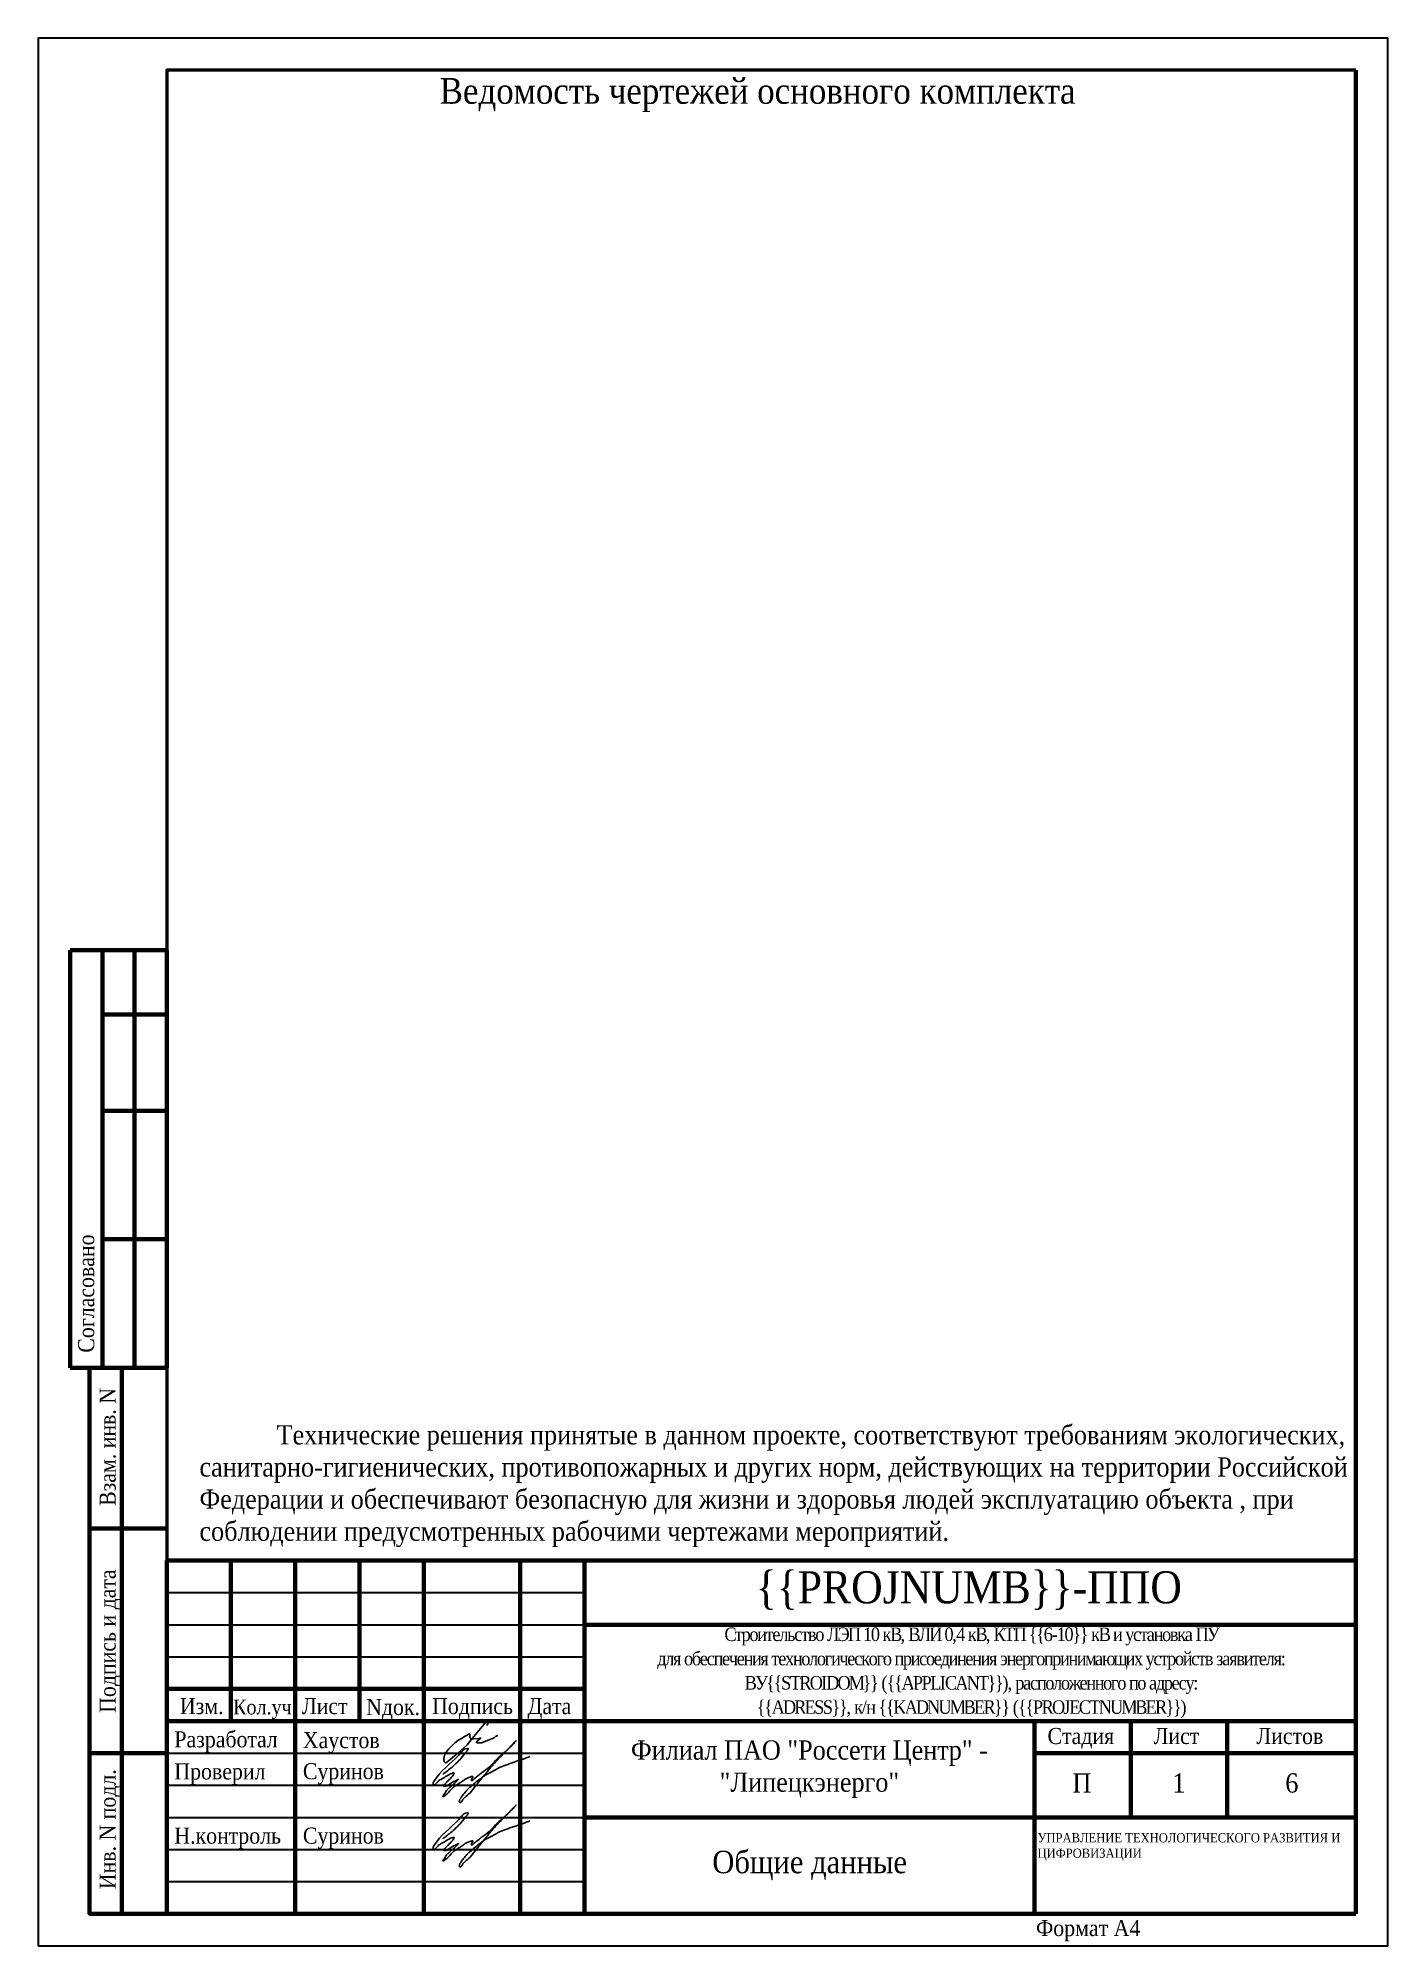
# Model space of a CAD drawing. Header units: millimetres. Extents: x 2346 to 10678, y 3616 to 3939.
# Drawn here: x 4446 to 4656, y 3642.1 to 3939.1 of the extents above; entities that cross this region are included whole.
import ezdxf

# ---------------------------------------------------------------- set-up
doc = ezdxf.new("R2010")
doc.units = ezdxf.units.MM
doc.layers.add('П', color=7, linetype='Continuous')
doc.layers.add('Чертеж', color=7, linetype='Continuous')
doc.styles.add('Simplex8', font='Times New Roman.ttf', dxfattribs={"height": 3.5})
doc.styles.add('стиль1', font='Times New Roman.ttf', dxfattribs={"width": 0.9})
doc.styles.add('стиль2', font='Times New Roman.ttf', dxfattribs={"width": 0.9, "height": 2.5})

msp = doc.modelspace()

# ---------------------------------------------------------------- texts
at = {"layer": 'Чертеж', "lineweight": 25, "style": 'стиль1', "width": 0.9}
for s, height, p in [('Ведомость чертежей основного комплекта  ', 4, (4508.49, 3928.895)), ('Изм.', 2.5, (4468.078, 3678.181)), ('Кол.уч.', 2.3, (4476.35, 3678.145)), ('Лист', 2.5, (4487.058, 3678.181)), ('Nдок.', 2.5, (4497.048, 3678.038)), ('Подпись', 2.5, (4507.323, 3678.181)), ('Дата', 2.5, (4522.164, 3678.181)), ('Стадия', 2.5, (4603.073, 3673.527)), ('Лист', 2.5, (4619.583, 3673.527)), ('Листов', 2.5, (4635.569, 3673.527)), ('П', 3, (4606.95, 3665.969)), ('1', 3, (4622.495, 3665.969)), ('6', 3, (4640.072, 3665.969)), ('Формат А4', 2.5, (4601.286, 3643.636))]:
    msp.add_text(s, height=height, dxfattribs=at).set_placement(p)
at = {"layer": 'Чертеж', "insert": (4471.12, 3723.168), "char_height": 3, "width": 185, "attachment_point": 1, "style": 'стиль2'}
msp.add_mtext('^IТехнические решения принятые в данном проекте, соответствуют требованиям экологических, санитарно-гигиенических, противопожарных и других норм, действующих на территории Российской Федерации и обеспечивают безопасную для жизни и здоровья людей эксплуатацию объекта , при соблюдении предусмотренных рабочими чертежами мероприятий.\\P\\P\\pxi16;      ', dxfattribs=at)
at = {"layer": 'Чертеж', "lineweight": 25, "attachment_point": 5}
for s, insert, char_height, width, style in [('\\{\\{PROJNUMB\\}\\}-ППО', (4590.83, 3697.421), 5, 119.88502, 'стиль2'), ('\\pxsm1.0792;{\\T0.85;Строительство ЛЭП 10 кВ, ВЛИ 0,4 кВ, КТП \\{\\{6-10\\}\\} кВ и установка ПУ  \\Pдля обеспечения технологического присоединения энергопринимающих устройств заявителя: \\PВУ\\{\\{STROIDOM\\}\\} (\\{\\{APPLICANT\\}\\}), расположенного по адресу:\\P\\{\\{ADRESS\\}\\}, к/н \\{\\{KADNUMBER\\}\\} (\\{\\{PROJECTNUMBER\\}\\})}', (4591.194, 3684.608), 2.1, 119.6632, 'стиль1'), ('Филиал ПАО "Россети Центр" - "Липецкэнерго"', (4566.026, 3669.608), 3, 70, 'стиль2'), ('\\pxql;{\\fTimes New Roman|b0|i0|c204|p16;\\H0.8x;УПРАВЛЕНИЕ ТЕХНОЛОГИЧЕСКОГО РАЗВИТИЯ И ЦИФРОВИЗАЦИИ}', (4628.621, 3657.5), 1.8, 54.19561, 'стиль2'), ('Общие данные', (4566.07, 3654.608), 3.5, 70.08803, 'стиль1')]:
    msp.add_mtext(s, dxfattribs=dict(at, insert=insert, char_height=char_height, width=width, style=style))

# ---------------------------------------------------------------- blocks, each defined once
blk = doc.blocks.new('Штамп б')
at = {"lineweight": 70}
for points in [[(20, 0), (8, 0), (8, 85), (20, 85)], [(13, 0), (13, 85)], [(8, 60), (20, 60)], [(8, 25), (20, 25)]]:
    blk.add_lwpolyline(points, dxfattribs=at)
at = {"lineweight": 25, "style": 'Simplex8', "width": 0.9}
for s, p in [('Взам. инв. N', (12.06, 63.49)), ('Подпись и дата', (12.06, 31.28)), ('Инв. N подл.', (12.06, 3.82))]:
    blk.add_text(s, height=2.5, rotation=90, dxfattribs=at).set_placement(p)
blk = doc.blocks.new('A$C5B0935FB')
at = {"lineweight": 70}
for p, q in [((20, 65), (5, 65)), ((5, 0), (5, 65)), ((10, 55), (10, 65)), ((15, 0), (15, 65)), ((20, 0), (20, 65)), ((10, 40), (10, 55)), ((10, 55), (20, 55)), ((10, 20), (10, 40)), ((10, 40), (20, 40)), ((10, 0), (10, 20)), ((10, 20), (20, 20)), ((10, 0), (5, 0)), ((15, 0), (10, 0)), ((20, 0), (15, 0)), ((15, 0), (15, 0))]:
    blk.add_line(p, q, dxfattribs=at)
at = {"lineweight": 25, "style": 'стиль1', "width": 0.9}
blk.add_text('Согласовано', height=2.5, rotation=90, dxfattribs=at).set_placement((8.72, 2.35))
blk = doc.blocks.new('A$C7F1F469D')
at = {"color": 5, "lineweight": 25}
blk.add_spline([(-0.1, 1.78), (1.34, 2.93), (2.75, 4.33), (3.55, 5.31), (3.81, 5.64), (3.86, 5.8), (3.66, 5.81), (3.25, 5.7), (2.89, 5.36), (-1.09, 1.26), (-1.29, 0.98), (-1.47, 0.67), (-1.59, 0.28), (-1.54, 0.16), (-0.98, 0.55), (-0.42, 1.01), (0.34, 1.44), (1.08, 1.86), (1.69, 1.97), (1.62, 1.83), (1.26, 1.37), (0.56, 0.61), (0.16, 0.22), (0, 0), (0.24, -0.04), (0.82, 0.16), (1.44, 0.58), (2.18, 0.95), (2.33, 1.04), (1.93, 0.58), (1.28, 0.02), (0.64, -0.58), (0.1, -1.31), (-0.06, -1.68), (0.13, -1.59), (0.39, -1.41), (1.23, -0.56), (1.62, -0.16), (2.27, 0.27), (2.82, 0.65), (3.41, 1.04), (3.83, 1.25), (4.1, 1.35), (4.33, 1.44), (4.56, 1.45), (4.6, 1.35), (4.48, 1.19), (4.35, 0.92), (4.39, 0.82), (4.59, 0.91), (5.09, 1.34), (6.19, 2.18), (7.41, 3.21), (8.36, 4.22), (9.62, 5.31), (10.99, 6.68), (11.27, 6.98), (9.83, 5.51), (8.6, 4.26), (7.7, 3.28), (7.2, 2.7), (6.74, 2.12), (6.16, 1.41), (5.49, 0.62), (4.74, -0.34), (3.92, -1.29), (3.19, -1.94), (2.91, -2.31), (2.67, -2.58), (2.52, -2.55), (2.49, -2.26), (2.69, -1.9), (3.27, -1.11), (3.8, -0.52), (4.48, 0.07), (5.33, 0.79), (5.97, 1.29), (6.7, 1.77), (7.56, 2.21), (8.83, 2.91), (10.02, 3.35), (11.36, 3.83), (12.55, 4.24), (13.47, 4.57)], degree=3, dxfattribs=at)
blk = doc.blocks.new('Штамп фамилии')
at = {"layer": 'Чертеж', "color": 5, "lineweight": -2}
blk.add_lwpolyline([(47.56, 0.85), (47.63, 0.98), (47.71, 1.12), (47.75, 1.2), (47.79, 1.26), (47.82, 1.32), (47.85, 1.37), (47.85, 1.41), (47.85, 1.5), (47.83, 1.56), (47.8, 1.58), (47.75, 1.59), (47.69, 1.59), (47.65, 1.58), (47.6, 1.56), (47.53, 1.53), (47.47, 1.48), (47.41, 1.42), (47.34, 1.32), (45.35, -1.11), (44.5, -2.12), (43.04, -3.43), (41.29, -4.9), (41.18, -4.96), (41.1, -4.94), (41.06, -4.9), (41.02, -4.83), (40.95, -4.71), (40.89, -4.56), (40.88, -4.4), (40.88, -4.26), (40.91, -4.09), (40.95, -3.94), (40.99, -3.84), (41.05, -3.64), (41.14, -3.44), (41.38, -3.09), (41.64, -2.76), (42.23, -2.17), (42.59, -1.81), (43.05, -1.48), (43.63, -1.13), (44.19, -0.77), (44.85, -0.41), (44.92, -0.44), (44.94, -0.46), (44.95, -0.51), (44.89, -0.87), (44.97, -1.02), (45.03, -1.1), (45.09, -1.13), (45.19, -1.2), (45.35, -1.22), (45.55, -1.22), (46.39, -1.16), (46.48, -1.08), (46.54, -1.05), (46.56, -1.07), (46.57, -1.09), (46.56, -1.13), (46.54, -1.15), (46.53, -1.18), (46.48, -1.21), (46.37, -1.3), (46.01, -1.59), (45.97, -1.66), (45.96, -1.7), (45.96, -1.78), (45.99, -1.81), (46.12, -1.82), (46.26, -1.81), (46.68, -1.81), (46.77, -1.8), (46.92, -1.76), (47.12, -1.67), (48.59, -1.09), (48.75, -0.97), (48.9, -0.86), (49.05, -0.79), (49.15, -0.75), (49.3, -0.69)], dxfattribs=at)
at = {"layer": 'Чертеж', "color": 67, "lineweight": -2, "true_color": 0x727430}
for p in [(40.81, -8.53), (40.81, -18.55)]:
    blk.add_blockref('A$C7F1F469D', p, dxfattribs=at)
at = {"color": 7, "char_height": 2.5, "attachment_point": 4, "style": 'стиль1'}
for s, insert, width in [(' Разработал', (-1.9, -1.68), 17), ('Хаустов', (18.94, -1.81), 20), (' Проверил', (-1.9, -6.68), 17), (' Суринов', (18.1, -6.65), 20), (' Н.контроль', (-1.9, -16.68), 17), (' Суринов', (18.1, -16.68), 20)]:
    blk.add_mtext(s, dxfattribs=dict(at, insert=insert, width=width))
blk = doc.blocks.new('A$C31D65421')
blk.add_blockref('Штамп фамилии', (2.24, 18.43))

# ---------------------------------------------------------------- linework, layer by layer
at = {"layer": 'П', "linetype": 'Continuous', "lineweight": 0}
msp.add_lwpolyline([(4446.026, 3939.108), (4656.026, 3939.108), (4656.026, 3642.108), (4446.026, 3642.108)], close=True, dxfattribs=at)
at = {"layer": 'П', "lineweight": 30}
msp.add_lwpolyline([(4446.026, 3642.108), (4656.026, 3642.108), (4656.026, 3939.108), (4446.026, 3939.108)], close=True, dxfattribs=at)
at = {"layer": 'Чертеж', "lineweight": 70}
for p, q in [((4651.026, 3647.108), (4651.026, 3934.108)), ((4651.026, 3702.108), (4466.026, 3702.108)), ((4466.026, 3702.108), (4466.026, 3647.108))]:
    msp.add_line(p, q, dxfattribs=at)
at = {"layer": 'Чертеж', "lineweight": 50}
msp.add_lwpolyline([(4651.026, 3934.108), (4466.026, 3934.108), (4466.026, 3647.108)], dxfattribs=at)
at = {"layer": 'Чертеж', "lineweight": 70}
for points in [[(4476.026, 3702.108), (4476.026, 3677.108)], [(4486.026, 3702.108), (4486.026, 3647.108)], [(4496.026, 3702.108), (4496.026, 3677.108)], [(4506.026, 3702.108), (4506.026, 3647.108)], [(4521.026, 3702.108), (4521.026, 3647.108)], [(4531.026, 3702.108), (4531.026, 3647.108)], [(4531.026, 3692.108), (4651.026, 3692.108)], [(4466.026, 3682.108), (4531.026, 3682.108)], [(4466.026, 3677.108), (4651.026, 3677.108)], [(4601.026, 3677.108), (4601.026, 3647.108)], [(4616.026, 3677.108), (4616.026, 3662.108)], [(4631.026, 3677.108), (4631.026, 3662.108)], [(4601.026, 3672.108), (4651.026, 3672.108)], [(4531.026, 3662.108), (4651.026, 3662.108)], [(4466.026, 3647.108), (4651.026, 3647.108)]]:
    msp.add_lwpolyline(points, dxfattribs=at)
at = {"layer": 'Чертеж', "lineweight": 30}
for points in [[(4466.026, 3697.108), (4531.026, 3697.108)], [(4466.026, 3692.108), (4531.026, 3692.108)], [(4466.026, 3687.108), (4531.026, 3687.108)], [(4466.026, 3672.108), (4531.026, 3672.108)], [(4466.026, 3667.108), (4531.026, 3667.108)], [(4466.026, 3662.108), (4531.026, 3662.108)], [(4466.026, 3657.108), (4531.026, 3657.108)], [(4466.026, 3652.108), (4531.026, 3652.108)]]:
    msp.add_lwpolyline(points, dxfattribs=at)

# ---------------------------------------------------------------- block references
at = {"layer": 'Чертеж'}
msp.add_blockref('A$C5B0935FB', (4446.026, 3732.108), dxfattribs=at)
at = {"layer": 'Чертеж', "lineweight": 25}
msp.add_blockref('Штамп б', (4446.026, 3647.108), dxfattribs=at)
at = {"layer": 'Чертеж', "linetype": 'Continuous', "lineweight": 0}
msp.add_blockref('A$C31D65421', (4466.026, 3657.108), dxfattribs=at)

msp.set_redraw_order([(e.dxf.handle, doc.entitydb.next_handle()) for e in msp.query("TEXT MTEXT ATTDEF DIMENSION ARC_DIMENSION")])  # texts and dimensions are drawn at this point

doc.saveas('drawing.dxf')
